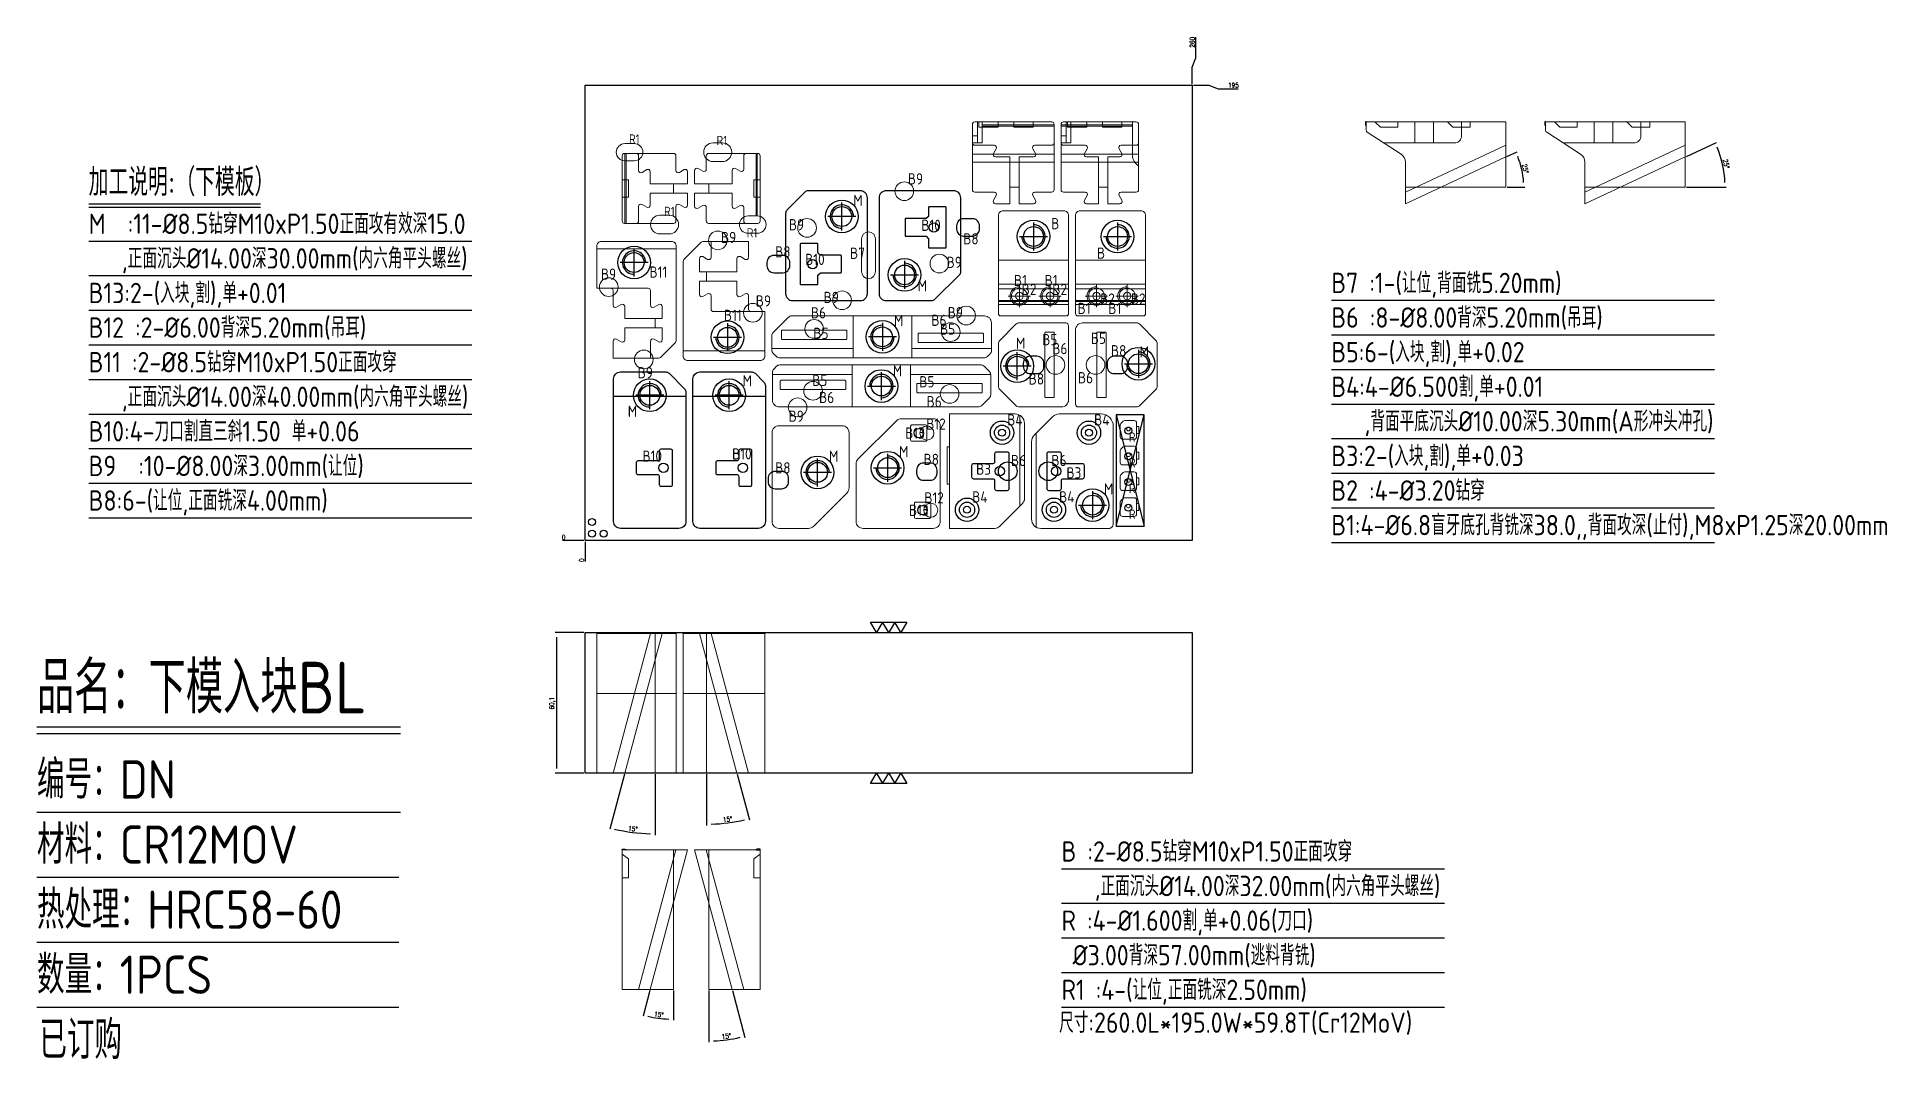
# Model space of a CAD drawing. Header units: millimetres. Extents: x 115810 to 116602, y -2947 to -2509.
import ezdxf
from ezdxf.enums import TextEntityAlignment as Align

# ---------------------------------------------------------------- set-up
doc = ezdxf.new("R2010")
doc.units = ezdxf.units.MM
for name, pattern in [('$TD_AUDIT_GENERATED_(575F8F)', [0]), ('CENTER', [0]), ('DASHED', [0]), ('HIDDEN', [0])]:
    doc.linetypes.add(name, pattern=pattern)
for name, color, linetype in [('5', 5, 'Continuous'), ('DIE_P', 2, 'Continuous'), ('DIE_P_O', 1, '$TD_AUDIT_GENERATED_(575F8F)'), ('DIM', 4, 'Continuous'), ('LB_P', 2, 'Continuous'), ('PRESS', 3, 'Continuous'), ('TEXT', 4, 'Continuous')]:
    doc.layers.add(name, color=color, linetype=linetype)
doc.styles.add('gbenor', font='gbenor.shx', dxfattribs={"bigfont": 'gbcbig.shx'})
doc.styles.get("Standard").update_dxf_attribs({"font": 'txt.shx', "width": 0.85, "bigfont": 'ctxt.shx'})
doc.dimstyles.new('T-2-WX', dxfattribs={"dimtxt": 2, "dimasz": 2, "dimexe": 0.5, "dimexo": 0.5, "dimgap": 0.5, "dimtad": 1, "dimtxsty": 'Standard', "dimblk": 'OPEN30', "dimcen": 0, "dimazin": 3, "dimtfac": 1, "dimtmove": 0, "dimatfit": 3, "dimldrblk": 'OPEN30', "dimlwd": -1, "dimlwe": -1})

msp = doc.modelspace()

# ---------------------------------------------------------------- texts
at = {"layer": 'DIM', "color": 3, "linetype": 'Continuous', "lineweight": 25, "style": 'gbenor'}
for s, height, p in [('品名：下模入块BL', 22.1286, (115809.534, -2798.894)), ('编号：DN', 16.3916, (115809.534, -2835.365)), ('材料：CR12MOV', 16.3916, (115809.534, -2863.231)), ('热处理：HRC58-60', 16.39158, (115809.534, -2891.097)), ('数量：1PCS', 16.3916, (115809.534, -2918.962)), ('已订购', 16.3916, (115810.532, -2946.828))]:
    msp.add_text(s, height=height, dxfattribs=at).set_placement(p)
at = {"layer": 'LB_P', "color": 4, "linetype": 'Continuous', "style": 'gbenor'}
for p in [(116065.297, -2552.965), (116102.779, -2553.609), (116080.297, -2583.965), (116115.713, -2593.129)]:
    msp.add_text('R1', height=4, dxfattribs=at).set_placement(p, align=Align.MIDDLE_CENTER)
at = {"layer": 'TEXT', "color": 4, "style": 'gbenor'}
for s, height, p in [('加工说明:（下模板）', 11.7612, (115831.681, -2577.314)), ('M  :11-%%C8.5钻穿M10xP1.50正面攻有效深15.0', 8.712, (115831.681, -2593.606)), ('   ,正面沉头%%c14.00深30.00mm(内六角平头螺丝)', 8.712, (115831.681, -2608.416)), ('B7 :1-(让位,背面铣5.20mm)', 8.712, (116363.748, -2618.931)), ('B12 :2-%%C6.00背深5.20mm(吊耳)', 8.712, (115831.681, -2638.037)), ('B6 :8-%%C8.00背深5.20mm(吊耳)', 8.712, (116363.748, -2633.742)), ('B11 :2-%%C8.5钻穿M10xP1.50正面攻穿', 8.712, (115831.681, -2652.847)), ('   ,正面沉头%%C14.00深40.00mm(内六角平头螺丝)', 8.712, (115831.681, -2667.658)), ('   ,背面平底沉头%%c10.00深5.30mm(A形冲头冲孔)', 8.712, (116363.748, -2678.173)), ('B9  :10-%%C8.00深3.00mm(让位)', 8.712, (115831.681, -2697.279)), ('B2 :4-%%C3.20钻穿', 8.712, (116363.748, -2707.794)), ('B8:6-(让位,正面铣深4.00mm)', 8.712, (115831.681, -2712.089)), ('B1:4-%%C6.8盲牙底孔背铣深38.0,,背面攻深(止付),M8xP1.25深20.00mm', 8.712, (116363.748, -2722.604)), ('B :2-%%C8.5钻穿M10xP1.50正面攻穿', 8.712, (116248.237, -2862.333)), ('   ,正面沉头%%C14.00深32.00mm(内六角平头螺丝)', 8.712, (116248.237, -2877.143)), (' %%C3.00背深57.00mm(逃料背铣)', 8.712, (116248.237, -2906.764)), ('R1 :4-(让位,正面铣深2.50mm)', 8.712, (116248.237, -2921.574)), ('尺寸:260.0L*195.0W*59.8T(Cr12MoV)', 8.712, (116247.181, -2935.635))]:
    msp.add_text(s, height=height, dxfattribs=at).set_placement(p)
for s, p in [('B9', (116185.643, -2570.031)), ('M', (116161.036, -2579.255)), ('B9', (116134.749, -2589.651)), ('B10', (116192.358, -2589.882)), ('B', (116245.526, -2589.174)), ('B9', (116105.673, -2595.103)), ('B8', (116209.415, -2595.693)), ('B8', (116128.882, -2601.252)), ('B10', (116142.616, -2604.5)), ('B7', (116160.848, -2601.878)), ('B9', (116202.274, -2605.751)), ('B', (116265.138, -2601.82)), ('B9', (116054.262, -2610.846)), ('B11', (116075.587, -2609.921)), ('M', (116188.637, -2615.833)), ('B1', (116230.614, -2613.536)), ('B1', (116243.752, -2613.536)), ('B9', (116120.557, -2622.292)), ('B9', (116149.624, -2620.771)), ('B2', (116234.299, -2617.335)), ('B2', (116247.437, -2617.335)), ('B2', (116267.89, -2621.459)), ('B2', (116281.028, -2621.459)), ('B11', (116107.462, -2628.461)), ('B6', (116144.146, -2627.356)), ('M', (116178.425, -2630.75)), ('B6', (116195.72, -2630.554)), ('B9', (116202.748, -2627.306)), ('B1', (116257.863, -2625.492)), ('B1', (116271.001, -2625.492)), ('B5', (116145.203, -2636.157)), ('B5', (116199.415, -2634.358)), ('B5', (116243.193, -2638.852)), ('B5', (116263.978, -2638.283)), ('M', (116230.673, -2640.409)), ('B6', (116247.492, -2642.698)), ('B8', (116272.653, -2643.601)), ('M', (116283.62, -2644.098)), ('B9', (116069.996, -2653.031)), ('M', (116177.98, -2652.221)), ('B8', (116237.443, -2655.695)), ('B6', (116258.485, -2655.177)), ('M', (116113.632, -2656.448)), ('B5', (116144.713, -2656.268)), ('B6', (116147.629, -2663.601)), ('B5', (116190.556, -2656.888)), ('M', (116064.496, -2669.544)), ('B9', (116134.625, -2671.631)), ('B6', (116193.687, -2665.406)), ('B13', (116185.473, -2678.869)), ('B12', (116194.458, -2674.984)), ('B4', (116228.241, -2673.205)), ('B4', (116265.452, -2673.205)), ('M', (116180.655, -2686.79)), ('B10', (116072.967, -2688.737)), ('B10', (116111.333, -2687.779)), ('B8', (116128.883, -2693.732)), ('M', (116150.655, -2688.79)), ('B8', (116192.456, -2690.127)), ('B3', (116214.828, -2694.308)), ('B6', (116229.795, -2690.6)), ('B6', (116247.106, -2690.6)), ('B3', (116253.507, -2695.865)), ('M', (116268.365, -2702.79)), ('B12', (116193.645, -2706.603)), ('B4', (116213.241, -2706.205)), ('B4', (116250.452, -2706.205)), ('B13', (116187.123, -2711.909))]:
    msp.add_text(s, height=4.8, dxfattribs=at).set_placement(p, align=Align.MIDDLE_CENTER)
at = {"layer": 'TEXT', "color": 1, "style": 'gbenor'}
for s, p in [('B13:2-(入块,割),单+0.01', (115831.681, -2623.227)), ('B5:6-(入块,割),单+0.02', (116363.748, -2648.552)), ('B4:4-%%C6.500割,单+0.01', (116363.748, -2663.363)), ('B10:4-刀口割直三斜1.50 单+0.06', (115831.681, -2682.468)), ('B3:2-(入块,割),单+0.03', (116363.748, -2692.983)), ('R :4-%%C1.600割,单+0.06(刀口)', (116248.237, -2891.954))]:
    msp.add_text(s, height=8.712, dxfattribs=at).set_placement(p)
at = {"layer": 'TEXT', "color": 8, "linetype": 'Continuous', "style": 'gbenor'}
for p in [(116278.456, -2680.589), (116278.456, -2691.589), (116278.456, -2702.589), (116278.456, -2713.589)]:
    msp.add_text('R', height=4, dxfattribs=at).set_placement(p, align=Align.MIDDLE_CENTER)

# ---------------------------------------------------------------- blocks, each defined once
blk = doc.blocks.new('*D7579')
at = {"layer": 'Defpoints', "color": 0}
for p in [(116044.2, -2724.92), (116044.2, -2724.92), (116044.2, -2732.22)]:
    blk.add_point(p, dxfattribs=at)
at = {"layer": 'DIM', "color": 0}
blk.add_line((116044.2, -2725.42), (116044.2, -2733.85), dxfattribs=at)
at = {"layer": 'DIM', "color": 0, "insert": (116042.7, -2733.29), "char_height": 2, "attachment_point": 5, "rotation": 90}
blk.add_mtext('0', dxfattribs=at)
blk = doc.blocks.new('_Open30')
blk = doc.blocks.new('*D7580')
at = {"layer": 'Defpoints', "color": 0}
for p in [(116036.13, -2724.92), (116044.2, -2724.92), (116044.2, -2724.92)]:
    blk.add_point(p, dxfattribs=at)
at = {"layer": 'DIM', "color": 0}
blk.add_line((116043.7, -2724.92), (116034.49, -2724.92), dxfattribs=at)
at = {"layer": 'DIM', "color": 0, "insert": (116035.06, -2723.42), "char_height": 2, "attachment_point": 5}
blk.add_mtext('0', dxfattribs=at)
blk = doc.blocks.new('*D7581')
at = {"layer": 'Defpoints', "color": 0}
for p in [(116304.2, -2529.92), (116319.24, -2531.42), (116044.2, -2724.92)]:
    blk.add_point(p, dxfattribs=at)
at = {"layer": 'DIM', "color": 0}
for p, q in [((116304.7, -2529.92), (116311.24, -2529.92)), ((116311.24, -2529.92), (116315.24, -2531.42)), ((116315.24, -2531.42), (116323.87, -2531.42))]:
    blk.add_line(p, q, dxfattribs=at)
at = {"layer": 'DIM', "color": 0, "insert": (116321.81, -2529.92), "char_height": 2, "attachment_point": 5}
blk.add_mtext('195', dxfattribs=at)
blk = doc.blocks.new('*D7582')
at = {"layer": 'Defpoints', "color": 0}
for p in [(116305.7, -2514.24), (116304.2, -2529.92), (116044.2, -2724.92)]:
    blk.add_point(p, dxfattribs=at)
at = {"layer": 'DIM', "color": 0}
for p, q in [((116305.7, -2518.24), (116305.7, -2509.37)), ((116304.2, -2522.24), (116305.7, -2518.24)), ((116304.2, -2529.42), (116304.2, -2522.24))]:
    blk.add_line(p, q, dxfattribs=at)
at = {"layer": 'DIM', "color": 0, "insert": (116304.2, -2511.55), "char_height": 2, "attachment_point": 5, "rotation": 90}
blk.add_mtext('260', dxfattribs=at)
blk = doc.blocks.new('*D7583')
at = {"layer": 'Defpoints', "color": 0}
for p in [(116044.2, -2764.31), (116031.91, -2824.41), (116044.2, -2824.41)]:
    blk.add_point(p, dxfattribs=at)
at = {"layer": 'DIM', "color": 0}
for p, q in [((116043.7, -2764.31), (116031.41, -2764.31)), ((116031.91, -2766.31), (116031.91, -2822.41)), ((116043.7, -2824.41), (116031.41, -2824.41))]:
    blk.add_line(p, q, dxfattribs=at)
at = {"layer": 'DIM', "color": 0, "insert": (116030.22, -2794.51), "char_height": 2, "attachment_point": 5, "rotation": 90}
blk.add_mtext('60,1', dxfattribs=at)
blk = doc.blocks.new('*D7584')
at = {"layer": 'Defpoints', "color": 0}
for p in [(116093.17, -2764.61), (116096.21, -2764.61), (116096.21, -2824.41), (116109.19, -2824.41), (116102.34, -2846.06)]:
    blk.add_point(p, dxfattribs=at)
at = {"layer": 'DIM', "color": 0}
for p, q in [((116096.21, -2824.91), (116096.21, -2846.83)), ((116109.32, -2824.89), (116114.55, -2844.41))]:
    blk.add_line(p, q, dxfattribs=at)
blk.add_arc((116096.21, -2775.95), 70.38, 271.62821, 283.37179, dxfattribs=at)
at = {"layer": 'DIM', "color": 0, "insert": (116105.19, -2844.19), "char_height": 2, "attachment_point": 5, "rotation": 7.5}
blk.add_mtext('15%%d', dxfattribs=at)
blk = doc.blocks.new('*D7585')
at = {"layer": 'Defpoints', "color": 0}
for p in [(116074.18, -2764.61), (116077.22, -2764.61), (116061.19, -2824.41), (116074.18, -2824.41), (116061.24, -2849.33)]:
    blk.add_point(p, dxfattribs=at)
at = {"layer": 'DIM', "color": 0}
for p, q in [((116061.06, -2824.89), (116054.76, -2848.41)), ((116074.18, -2824.91), (116074.18, -2850.96))]:
    blk.add_line(p, q, dxfattribs=at)
blk.add_arc((116074.18, -2775.95), 74.51, 256.53791, 268.46209, dxfattribs=at)
at = {"layer": 'DIM', "color": 0, "insert": (116064.65, -2848.29), "char_height": 2, "attachment_point": 5, "rotation": 352.5}
blk.add_mtext('15%%d', dxfattribs=at)
blk = doc.blocks.new('*D7586')
at = {"layer": 'Defpoints', "color": 0}
for p in [(116438.47, -2560.64), (116395.47, -2573.64), (116438.47, -2573.64), (116445.73, -2568.5), (116395.47, -2580.7)]:
    blk.add_point(p, dxfattribs=at)
at = {"layer": 'DIM', "color": 0}
for p, q in [((116438.92, -2560.43), (116443.24, -2558.42)), ((116438.97, -2573.64), (116446.61, -2573.64))]:
    blk.add_line(p, q, dxfattribs=at)
blk.add_arc((116410.59, -2573.64), 35.52, 3.22683, 21.77317, dxfattribs=at)
at = {"layer": 'DIM', "color": 0, "insert": (116446.78, -2565.62), "char_height": 2, "attachment_point": 5, "rotation": 282.5}
blk.add_mtext('25%%d', dxfattribs=at)
blk = doc.blocks.new('*D7587')
at = {"layer": 'Defpoints', "color": 0}
for p in [(116515.3, -2560.64), (116472.3, -2573.64), (116515.3, -2573.64), (116531.86, -2567.13), (116472.3, -2580.7)]:
    blk.add_point(p, dxfattribs=at)
at = {"layer": 'DIM', "color": 0}
for p, q in [((116515.75, -2560.43), (116528.58, -2554.45)), ((116515.8, -2573.64), (116532.83, -2573.64))]:
    blk.add_line(p, q, dxfattribs=at)
blk.add_arc((116487.42, -2573.64), 44.91, 2.55154, 22.44846, dxfattribs=at)
at = {"layer": 'DIM', "color": 0, "insert": (116532.78, -2563.59), "char_height": 2, "attachment_point": 5, "rotation": 282.5}
blk.add_mtext('25%%d', dxfattribs=at)
blk = doc.blocks.new('*D7588')
at = {"layer": 'Defpoints', "color": 0}
for p in [(116091.12, -2857.24), (116097.14, -2857.24), (116097.14, -2917.04), (116107.14, -2917.04), (116102.32, -2938.89)]:
    blk.add_point(p, dxfattribs=at)
at = {"layer": 'DIM', "color": 0}
for p, q in [((116097.14, -2917.54), (116097.14, -2939.62)), ((116107.27, -2917.53), (116112.64, -2937.58))]:
    blk.add_line(p, q, dxfattribs=at)
blk.add_arc((116097.14, -2879.73), 59.38, 271.92974, 283.07026, dxfattribs=at)
at = {"layer": 'DIM', "color": 0, "insert": (116104.69, -2937.08), "char_height": 2, "attachment_point": 5, "rotation": 7.5}
blk.add_mtext('15%%d', dxfattribs=at)
blk = doc.blocks.new('*D7589')
at = {"layer": 'Defpoints', "color": 0}
for p in [(116082.09, -2857.24), (116088.12, -2857.24), (116072.09, -2917.04), (116082.09, -2917.04), (116073.4, -2929.03)]:
    blk.add_point(p, dxfattribs=at)
at = {"layer": 'DIM', "color": 0}
for p, q in [((116071.97, -2917.53), (116069.01, -2928.57)), ((116082.09, -2917.54), (116082.09, -2930.29))]:
    blk.add_line(p, q, dxfattribs=at)
blk.add_arc((116082.09, -2879.73), 50.06, 257.28942, 267.71058, dxfattribs=at)
at = {"layer": 'DIM', "color": 0, "insert": (116075.76, -2927.83), "char_height": 2, "attachment_point": 5, "rotation": 352.5}
blk.add_mtext('15%%d', dxfattribs=at)

# ---------------------------------------------------------------- dimensions: what is measured, and where the dimension line sits
at = {"layer": 'DIM', "color": 4}
for feature_location, offset, dtype, origin, picture, middle in [((116304.196, -2529.924), (1.5, 15.684), 1, (116044.196, -2724.924), '*D7582', (116304.196, -2511.554)), ((116304.196, -2529.924), (15.046, -1.5), 0, (116044.196, -2724.924), '*D7581', (116321.806, -2529.924)), ((116044.195833193, -2724.924126261), (-8.068755841, 0), 0, (116044.195833193, -2724.924126261), '*D7580', (116035.060410686, -2723.424126261)), ((116044.195833193, -2724.924126261), (0, -7.29734467), 1, (116044.195833193, -2724.924126261), '*D7579', (116042.695833193, -2733.288137597))]:
    dim = msp.add_ordinate_dim(feature_location=feature_location, offset=offset, dtype=dtype, origin=origin, dimstyle='T-2-WX', dxfattribs=at)
    dim.commit()
    dim.dimension.update_dxf_attribs({"geometry": picture, "text_midpoint": middle})
for base, line1, line2, picture, middle in [((116445.735, -2568.497), ((116438.471, -2560.644), (116395.471, -2580.696)), ((116438.471, -2573.644), (116395.471, -2573.644)), '*D7586', (116446.779, -2565.622)), ((116531.858, -2567.135), ((116515.296, -2560.644, 0), (116472.296, -2580.696, 0)), ((116515.296, -2573.644, 0), (116472.296, -2573.644, 0)), '*D7587', (116532.778, -2563.588)), ((116061.24, -2849.33), ((116061.193, -2824.411), (116077.217, -2764.611)), ((116074.179, -2824.411), (116074.179, -2764.611)), '*D7585', (116064.655, -2848.29)), ((116102.342, -2846.062), ((116109.193, -2824.411), (116093.17, -2764.611)), ((116096.208, -2824.411), (116096.208, -2764.611)), '*D7584', (116105.192, -2844.193)), ((116073.4, -2929.03), ((116082.092, -2917.045), (116082.092, -2857.245)), ((116072.095, -2917.045), (116088.118, -2857.245)), '*D7589', (116075.76, -2927.828)), ((116102.32, -2938.893), ((116107.142, -2917.045), (116091.118, -2857.245)), ((116097.144, -2917.045), (116097.144, -2857.245)), '*D7588', (116104.694, -2937.077))]:
    dim = msp.add_angular_dim_2l(base=base, line1=line1, line2=line2, dimstyle='T-2-WX', dxfattribs=at)
    dim.commit()
    dim.dimension.update_dxf_attribs({"geometry": picture, "text_midpoint": middle})
dim = msp.add_linear_dim(base=(116031.911, -2824.411), p1=(116044.196, -2764.311), p2=(116044.196, -2824.411), angle=90, dimstyle='T-2-WX', dxfattribs=at)
dim.commit()
dim.dimension.update_dxf_attribs({"geometry": '*D7583', "text_midpoint": (116031.911, -2794.511), "dimtype": 160})

# ---------------------------------------------------------------- linework, layer by layer
at = {"layer": '5', "color": 2}
msp.add_lwpolyline([(116044.196, -2764.311), (116304.196, -2764.311), (116304.196, -2824.411), (116044.196, -2824.411)], close=True, dxfattribs=at)
at = {"layer": 'DIE_P', "lineweight": 15}
for p, q in [((116061.295, -2559.103), (116061.295, -2589.103)), ((116061.814, -2559.103), (116061.814, -2589.103)), ((116117.422, -2585.903), (116117.422, -2559.103)), ((116117.942, -2585.903), (116117.942, -2559.103)), ((116083.193, -2600.041), (116049.193, -2600.041)), ((116221.21, -2604.887, 0), (116251.21, -2604.887, 0)), ((116254.21, -2604.887, 0), (116284.21, -2604.887, 0)), ((116221.21, -2615.058, 0), (116251.21, -2615.058, 0)), ((116221.21, -2617.154, 0), (116251.21, -2617.154, 0)), ((116254.21, -2615.058, 0), (116284.21, -2615.058, 0)), ((116254.21, -2617.154, 0), (116284.21, -2617.154, 0)), ((116251.21, -2622.072), (116221.21, -2622.072)), ((116251.21, -2622.592), (116221.21, -2622.592)), ((116221.21, -2623.792, 0), (116251.21, -2623.792, 0)), ((116284.21, -2622.072), (116254.21, -2622.072)), ((116284.21, -2622.592), (116254.21, -2622.592)), ((116254.21, -2623.792, 0), (116284.21, -2623.792, 0)), ((116086.193, -2643.647), (116121.193, -2643.647)), ((116237.354, -2678.893), (116237.354, -2719.156)), ((116083.193, -2790.411), (116049.193, -2790.411)), ((116086.193, -2790.411), (116121.193, -2790.411))]:
    msp.add_line(p, q, dxfattribs=at)
at = {"layer": 'DIE_P', "color": 4, "linetype": 'CENTER', "lineweight": 15}
for p, q in [((116234.963, -2620.192), (116225.363, -2620.192)), ((116232.473, -2620.192), (116227.853, -2620.192)), ((116230.163, -2615.392), (116230.163, -2624.992)), ((116230.163, -2617.882), (116230.163, -2622.502)), ((116248.102, -2620.192), (116238.502, -2620.192)), ((116245.612, -2620.192), (116240.992, -2620.192)), ((116243.302, -2615.392), (116243.302, -2624.992)), ((116243.302, -2617.882), (116243.302, -2622.502)), ((116267.963, -2620.192), (116258.363, -2620.192)), ((116265.473, -2620.192), (116260.853, -2620.192)), ((116263.163, -2615.392), (116263.163, -2624.992)), ((116263.163, -2617.882), (116263.163, -2622.502)), ((116281.102, -2620.192), (116271.502, -2620.192)), ((116278.612, -2620.192), (116273.992, -2620.192)), ((116276.302, -2615.392), (116276.302, -2624.992)), ((116276.302, -2617.882), (116276.302, -2622.502))]:
    msp.add_line(p, q, dxfattribs=at)
at = {"layer": 'DIE_P', "linetype": 'Continuous', "lineweight": 15}
for p, q in [((116159.008, -2646.692), (116159.008, -2628.692)), ((116184.068, -2646.692), (116184.068, -2628.692)), ((116159.008, -2642.612, 0), (116124.381, -2642.612, 0)), ((116218.206, -2642.612, 0), (116184.068, -2642.612, 0)), ((116158.518, -2649.692), (116158.518, -2667.692)), ((116183.578, -2649.692), (116183.578, -2667.692)), ((116124.381, -2653.772, 0), (116158.518, -2653.772, 0)), ((116183.578, -2653.772, 0), (116217.885, -2653.772, 0)), ((116230.354, -2671.228), (116230.354, -2710.178)), ((116200.254, -2684.692), (116200.254, -2700.692))]:
    msp.add_line(p, q, dxfattribs=at)
at = {"layer": 'DIE_P', "linetype": 'CENTER'}
for p, q in [((116177.524, -2637.652), (116165.524, -2637.652)), ((116171.524, -2631.652), (116171.524, -2643.652)), ((116229.278, -2656.215), (116229.278, -2644.215)), ((116281.118, -2643.169), (116281.118, -2655.169)), ((116171.063, -2664.732), (116171.063, -2652.732)), ((116235.278, -2650.215), (116223.278, -2650.215)), ((116275.118, -2649.169), (116287.118, -2649.169)), ((116165.063, -2658.732), (116177.063, -2658.732)), ((116143.754, -2701.692), (116143.754, -2689.692)), ((116173.754, -2687.692), (116173.754, -2699.692)), ((116149.754, -2695.692), (116137.754, -2695.692)), ((116167.754, -2693.692), (116179.754, -2693.692))]:
    msp.add_line(p, q, dxfattribs=at)
at = {"layer": 'DIE_P', "color": 1, "linetype": 'HIDDEN', "lineweight": 15, "ltscale": 20}
for p, q in [((116056.193, -2824.411), (116072.217, -2764.611)), ((116074.179, -2824.411), (116074.179, -2764.611)), ((116096.208, -2824.411), (116096.208, -2764.611)), ((116114.193, -2824.411), (116098.17, -2764.611))]:
    msp.add_line(p, q, dxfattribs=at)
at = {"layer": 'DIE_P', "color": 1, "linetype": 'Continuous'}
for points in [[(116162.075, -2622.156, 0.4142136), (116165.075, -2619.156), (116165.075, -2578.156, 0.4142136), (116162.075, -2575.156), (116139.706, -2575.156, 0.1989124), (116138.292, -2575.742), (116130.66, -2583.373, 0.1989124), (116130.075, -2584.788), (116130.075, -2619.156, 0.4142136), (116133.075, -2622.156)], [(116173.075, -2575.156, 0.4142136), (116170.075, -2578.156), (116170.075, -2619.156, 0.4142136), (116173.075, -2622.156), (116192.615, -2622.156, 0.1989124), (116194.029, -2621.571), (116204.489, -2611.111, 0.1989124), (116205.075, -2609.697), (116205.075, -2578.156, 0.4142136), (116202.075, -2575.156)], [(116059.393, -2719.692, -0.4142136), (116056.393, -2716.692), (116056.393, -2655.692, -0.4142136), (116059.393, -2652.692), (116078.736, -2652.692, -0.1989124), (116080.151, -2653.278), (116086.807, -2659.934, -0.1989124), (116087.393, -2661.349), (116087.393, -2716.692, -0.4142136), (116084.393, -2719.692)], [(116093.393, -2719.692, -0.4142136), (116090.393, -2716.692), (116090.393, -2655.692, -0.4142136), (116093.393, -2652.692), (116115.565, -2652.692, -0.1989124), (116116.979, -2653.278), (116120.807, -2657.106, -0.1989124), (116121.393, -2658.52), (116121.393, -2716.692, -0.4142136), (116118.393, -2719.692)]]:
    msp.add_lwpolyline(points, format="xyb", close=True, dxfattribs=at)
at = {"layer": 'DIE_P'}
for points in [[(116159.135, -2586.156, 2.4142136), (116154.135, -2591.156)], [(116231.21, -2594.696, 2.4142136), (116236.21, -2589.696)], [(116267.21, -2594.696, 2.4142136), (116272.21, -2589.696)], [(116070.193, -2605.844, 2.4142136), (116065.193, -2610.844)], [(116176.015, -2611.156, 2.4142136), (116181.015, -2606.156)], [(116100.193, -2637.844, 2.4142136), (116105.193, -2632.844)], [(116076.893, -2662.692, 2.4142136), (116071.893, -2667.692)], [(116110.893, -2662.692, 2.4142136), (116105.893, -2667.692)], [(116256.464, -2709.692, 2.4142136), (116261.464, -2704.692)]]:
    msp.add_lwpolyline(points, format="xyb", dxfattribs=at)
at = {"layer": 'DIE_P', "linetype": 'CENTER'}
for points in [[(116154.135, -2592.156), (116154.135, -2580.156)], [(116160.135, -2586.156), (116148.135, -2586.156)], [(116236.21, -2588.696), (116236.21, -2600.696)], [(116272.21, -2588.696), (116272.21, -2600.696)], [(116230.21, -2594.696), (116242.21, -2594.696)], [(116266.21, -2594.696), (116278.21, -2594.696)], [(116071.193, -2605.844), (116059.193, -2605.844)], [(116065.193, -2611.844), (116065.193, -2599.844)], [(116181.015, -2605.156), (116181.015, -2617.156)], [(116175.015, -2611.156), (116187.015, -2611.156)], [(116105.193, -2631.844), (116105.193, -2643.844)], [(116099.193, -2637.844), (116111.193, -2637.844)], [(116071.893, -2668.692), (116071.893, -2656.692)], [(116105.893, -2668.692), (116105.893, -2656.692)], [(116077.893, -2662.692), (116065.893, -2662.692)], [(116111.893, -2662.692), (116099.893, -2662.692)], [(116261.464, -2703.692), (116261.464, -2715.692)], [(116255.464, -2709.692), (116267.464, -2709.692)]]:
    msp.add_lwpolyline(points, dxfattribs=at)
at = {"layer": 'DIE_P', "color": 1}
for points in [[(116191.515, -2599.601), (116198.515, -2599.601, 0.4142136), (116198.815, -2599.301), (116198.815, -2582.301, 0.4142136), (116198.515, -2582.001), (116191.515, -2582.001, 0.4142136), (116191.215, -2582.301), (116191.215, -2586.022, -0.2216947), (116191.107, -2586.252), (116190.298, -2586.931, -0.176327), (116190.105, -2587.001), (116181.515, -2587.001, 0.4142136), (116181.215, -2587.301), (116181.215, -2594.301, 0.4142136), (116181.515, -2594.601), (116190.236, -2594.601, -0.2216947), (116190.465, -2594.709), (116191.144, -2595.518, -0.176327), (116191.215, -2595.711), (116191.215, -2599.301, 0.4142136)], [(116143.635, -2597.711), (116136.635, -2597.711, 0.4142136), (116136.335, -2598.011), (116136.335, -2615.011, 0.4142136), (116136.635, -2615.311), (116143.635, -2615.311, 0.4142136), (116143.935, -2615.011), (116143.935, -2611.29, -0.2216947), (116144.042, -2611.061), (116144.851, -2610.382, -0.176327), (116145.044, -2610.311), (116153.635, -2610.311, 0.4142136), (116153.935, -2610.011), (116153.935, -2603.011, 0.4142136), (116153.635, -2602.711), (116144.914, -2602.711, -0.2216947), (116144.684, -2602.604), (116144.005, -2601.795, -0.176327), (116143.935, -2601.602), (116143.935, -2598.011, 0.4142136)], [(116066.743, -2690.792, 0.4142136), (116066.143, -2691.392), (116066.143, -2695.992, 0.4142136), (116066.743, -2696.592), (116075.093, -2696.592, -0.4142136), (116075.993, -2697.492), (116075.993, -2700.992, 0.4142136), (116076.593, -2701.592), (116081.043, -2701.592, 0.4142136), (116081.643, -2700.992), (116081.643, -2686.392, 0.4142136), (116081.043, -2685.792), (116076.593, -2685.792, 0.4142136), (116075.993, -2686.392), (116075.993, -2689.892, -0.4142136), (116075.093, -2690.792)], [(116100.743, -2690.792, 0.4142136), (116100.143, -2691.392), (116100.143, -2695.992, 0.4142136), (116100.743, -2696.592), (116109.093, -2696.592, -0.4142136), (116109.993, -2697.492), (116109.993, -2700.992, 0.4142136), (116110.593, -2701.592), (116115.043, -2701.592, 0.4142136), (116115.643, -2700.992), (116115.643, -2686.392, 0.4142136), (116115.043, -2685.792), (116110.593, -2685.792, 0.4142136), (116109.993, -2686.392), (116109.993, -2689.892, -0.4142136), (116109.093, -2690.792)]]:
    msp.add_lwpolyline(points, format="xyb", close=True, dxfattribs=at)
at = {"layer": 'DIE_P', "color": 94, "linetype": 'Continuous'}
for points in [[(116213.085, -2591.491), (116213.085, -2590.106, 0.4142136), (116210.085, -2587.106), (116206.279, -2587.106, 0.4142136), (116203.279, -2590.106), (116203.279, -2591.491, 0.4142136), (116206.279, -2594.491), (116210.085, -2594.491, 0.4142136)], [(116122.064, -2605.822), (116122.064, -2607.207, 0.4142136), (116125.064, -2610.207), (116128.87, -2610.207, 0.4142136), (116131.87, -2607.207), (116131.87, -2605.822, 0.4142136), (116128.87, -2602.822), (116125.064, -2602.822, 0.4142136)], [(116231.848, -2649.002), (116231.848, -2650.387, 0.4142136), (116234.848, -2653.387), (116237.654, -2653.387, 0.4142136), (116240.654, -2650.387), (116240.654, -2649.002, 0.4142136), (116237.654, -2646.002), (116234.848, -2646.002, 0.4142136)], [(116276.548, -2650.381), (116276.548, -2648.996, 0.4142136), (116273.548, -2645.996), (116270.742, -2645.996, 0.4142136), (116267.742, -2648.996), (116267.742, -2650.381, 0.4142136), (116270.742, -2653.381), (116273.548, -2653.381, 0.4142136)], [(116194.943, -2696.081), (116194.943, -2694.696, 0.4142136), (116191.943, -2691.696), (116189.137, -2691.696, 0.4142136), (116186.137, -2694.696), (116186.137, -2696.081, 0.4142136), (116189.137, -2699.081), (116191.943, -2699.081, 0.4142136)], [(116122.565, -2698.302), (116122.565, -2699.687, 0.4142136), (116125.565, -2702.687), (116128.371, -2702.687, 0.4142136), (116131.371, -2699.687), (116131.371, -2698.302, 0.4142136), (116128.371, -2695.302), (116125.565, -2695.302, 0.4142136)]]:
    msp.add_lwpolyline(points, format="xyb", close=True, dxfattribs=at)
at = {"layer": 'DIE_P', "color": 1, "lineweight": 15}
for points in [[(116251.21, -2627.692), (116251.21, -2585.696, 0.4142136), (116249.21, -2583.696), (116223.21, -2583.696, 0.4142136), (116221.21, -2585.696), (116221.21, -2627.692, 0.4142136), (116222.21, -2628.692), (116250.21, -2628.692, 0.4142136)], [(116284.21, -2627.692), (116284.21, -2585.696, 0.4142136), (116282.21, -2583.696), (116256.21, -2583.696, 0.4142136), (116254.21, -2585.696), (116254.21, -2627.692, 0.4142136), (116255.21, -2628.692), (116283.21, -2628.692, 0.4142136)]]:
    msp.add_lwpolyline(points, format="xyb", close=True, dxfattribs=at)
at = {"layer": 'DIE_P', "color": 1, "linetype": 'Continuous', "lineweight": 15}
for points in [[(116055.193, -2616.844, -0.4142136), (116056.193, -2617.844), (116056.193, -2624.112, 0.5773503), (116057.693, -2624.978), (116059.693, -2623.823, -0.5773503), (116061.193, -2624.689), (116061.193, -2629.844), (116074.179, -2629.844), (116074.179, -2633.844), (116061.193, -2633.844), (116061.193, -2638.999, -0.5773503), (116059.693, -2639.865), (116057.693, -2638.71, 0.5773503), (116056.193, -2639.576), (116056.193, -2646.844), (116075.365, -2646.844, 0.1989124), (116076.779, -2646.258), (116082.607, -2640.43, 0.1989124), (116083.193, -2639.016), (116083.193, -2598.844, 0.4142136), (116081.193, -2596.844), (116051.193, -2596.844, 0.4142136), (116049.193, -2598.844), (116049.193, -2616.844), (116071.217, -2616.844, -0.4142136), (116072.217, -2617.844), (116072.217, -2624.112, 0.5773503), (116073.717, -2624.978), (116075.717, -2623.823, -0.5773503), (116077.217, -2624.689), (116077.217, -2629.844), (116074.179, -2629.844), (116074.179, -2633.844), (116077.217, -2633.844), (116077.217, -2638.999, -0.5773503), (116075.717, -2639.865), (116073.717, -2638.71, 0.5773503), (116072.217, -2639.576), (116072.217, -2646.844)], [(116115.193, -2626.844, -0.4142136), (116114.193, -2625.844), (116114.193, -2620.076, 0.5773503), (116112.693, -2619.21), (116110.693, -2620.365, -0.5773503), (116109.193, -2619.499), (116109.193, -2613.844), (116096.208, -2613.844), (116096.208, -2609.844), (116109.193, -2609.844), (116109.193, -2604.189, -0.5773503), (116110.693, -2603.323), (116112.693, -2604.478, 0.5773503), (116114.193, -2603.612), (116114.193, -2596.844), (116095.022, -2596.844, 0.1989124), (116093.607, -2597.43), (116086.779, -2604.258, 0.1989124), (116086.193, -2605.672), (116086.193, -2645.844, 0.4142136), (116088.193, -2647.844), (116119.193, -2647.844, 0.4142136), (116121.193, -2645.844), (116121.193, -2626.844), (116099.17, -2626.844, -0.4142136), (116098.17, -2625.844), (116098.17, -2620.076, 0.5773503), (116096.67, -2619.21), (116094.67, -2620.365, -0.5773503), (116093.17, -2619.499), (116093.17, -2613.844), (116096.208, -2613.844), (116096.208, -2609.844), (116093.17, -2609.844), (116093.17, -2604.189, -0.5773503), (116094.67, -2603.323), (116096.67, -2604.478, 0.5773503), (116098.17, -2603.612), (116098.17, -2596.844)]]:
    msp.add_lwpolyline(points, format="xyb", dxfattribs=at)
at = {"layer": 'DIE_P', "color": 52, "linetype": 'DASHED', "lineweight": 15, "ltscale": 0.5}
msp.add_lwpolyline([(116162.575, -2609.711, 1), (116168.575, -2609.711), (116168.575, -2595.711, 1), (116162.575, -2595.711)], format="xyb", close=True, dxfattribs=at)
at = {"layer": 'DIE_P', "color": 1, "linetype": 'Continuous', "lineweight": 15}
for points in [[(116215.042, -2646.692), (116127.545, -2646.692, -0.1989124), (116126.131, -2646.106), (116124.779, -2644.754, -0.1989124), (116124.193, -2643.34), (116124.193, -2636.752, -0.1989124), (116124.486, -2636.044), (116131.253, -2629.278, -0.1989124), (116132.667, -2628.692), (116215.193, -2628.692, -0.4142136), (116218.193, -2631.692), (116218.193, -2643.54, -0.1989124), (116217.607, -2644.954), (116216.456, -2646.106, -0.1989124)], [(116156.293, -2635.072, 0.4142136), (116155.993, -2634.772), (116128.593, -2634.772, 0.4142136), (116128.293, -2635.072), (116128.293, -2638.472, 0.4142136), (116128.593, -2638.772), (116155.993, -2638.772, 0.4142136), (116156.293, -2638.472)], [(116214.783, -2636.417, 0.4142136), (116214.483, -2636.117), (116187.083, -2636.117, 0.4142136), (116186.783, -2636.417), (116186.783, -2639.817, 0.4142136), (116187.083, -2640.117), (116214.483, -2640.117, 0.4142136), (116214.783, -2639.817)], [(116221.198, -2658.783), (116221.198, -2640.6, -0.1989124), (116221.784, -2639.186), (116228.693, -2632.278, -0.1989124), (116230.107, -2631.692), (116249.998, -2631.692, -0.4142136), (116251.198, -2632.892), (116251.198, -2664.692, -0.4142136), (116248.198, -2667.692), (116230.107, -2667.692, -0.1989124), (116228.693, -2667.106), (116221.784, -2660.198, -0.1989124)], [(116244.818, -2663.692, 0.4142136), (116245.118, -2663.392), (116245.118, -2635.992, 0.4142136), (116244.818, -2635.692), (116241.418, -2635.692, 0.4142136), (116241.118, -2635.992), (116241.118, -2663.392, 0.4142136), (116241.418, -2663.692)], [(116289.198, -2640.6), (116289.198, -2658.783, -0.1989124), (116288.613, -2660.198), (116281.704, -2667.106, -0.1989124), (116280.29, -2667.692), (116255.398, -2667.692, -0.4142136), (116254.198, -2666.492), (116254.198, -2634.692, -0.4142136), (116257.198, -2631.692), (116280.29, -2631.692, -0.1989124), (116281.704, -2632.278), (116288.613, -2639.186, -0.1989124)], [(116263.578, -2635.692, 0.4142136), (116263.278, -2635.992), (116263.278, -2663.392, 0.4142136), (116263.578, -2663.692), (116266.978, -2663.692, 0.4142136), (116267.278, -2663.392), (116267.278, -2635.992, 0.4142136), (116266.978, -2635.692)], [(116127.545, -2649.692), (116213.627, -2649.692, -0.1989124), (116215.042, -2650.278), (116217.307, -2652.543, -0.1989124), (116217.893, -2653.958), (116217.893, -2662.405, -0.1989124), (116217.307, -2663.819), (116214.02, -2667.106, -0.1989124), (116212.606, -2667.692), (116127.393, -2667.692, -0.4142136), (116124.393, -2664.692), (116124.393, -2652.843, -0.1989124), (116124.979, -2651.429), (116126.131, -2650.278, -0.1989124)], [(116127.803, -2659.967, 0.4142136), (116128.103, -2660.267), (116155.503, -2660.267, 0.4142136), (116155.803, -2659.967), (116155.803, -2656.567, 0.4142136), (116155.503, -2656.267), (116128.103, -2656.267, 0.4142136), (116127.803, -2656.567)], [(116186.293, -2661.312, 0.4142136), (116186.593, -2661.612), (116213.993, -2661.612, 0.4142136), (116214.293, -2661.312), (116214.293, -2657.912, 0.4142136), (116213.993, -2657.612), (116186.593, -2657.612, 0.4142136), (116186.293, -2657.912)], [(116157.254, -2678.692), (116157.254, -2702.307, -0.1989124), (116156.375, -2704.428), (116141.991, -2718.813, -0.1989124), (116139.869, -2719.692), (116127.254, -2719.692, -0.4142136), (116124.254, -2716.692), (116124.254, -2678.692, -0.4142136), (116127.254, -2675.692), (116154.254, -2675.692, -0.4142136)], [(116160.254, -2716.692), (116160.254, -2692.077, -0.1989124), (116161.133, -2689.955), (116177.517, -2673.57, -0.1989124), (116179.639, -2672.692), (116193.254, -2672.692, -0.4142136), (116196.254, -2675.692), (116196.254, -2716.692, -0.4142136), (116193.254, -2719.692), (116163.254, -2719.692, -0.4142136)], [(116183.573, -2681.769), (116183.573, -2675.969, -0.4142136), (116184.173, -2675.369), (116189.973, -2675.369, -0.4142136), (116190.573, -2675.969), (116190.573, -2681.769, -0.4142136), (116189.973, -2682.369), (116184.173, -2682.369, -0.4142136)], [(116200.254, -2684.692), (116200.254, -2670.692), (116228.354, -2670.692, -0.4142136), (116232.354, -2674.692), (116232.354, -2706.935, -0.1989124), (116231.475, -2709.056), (116221.718, -2718.813, -0.1989124), (116219.597, -2719.692), (116200.254, -2719.692), (116200.254, -2700.692), (116199.254, -2700.692), (116199.254, -2684.692)], [(116270.354, -2675.892), (116270.354, -2717.692, -0.4142136), (116268.354, -2719.692), (116239.354, -2719.692, -0.4142136), (116235.354, -2715.692), (116235.354, -2682.55, -0.1989124), (116236.526, -2679.721), (116244.384, -2671.863, -0.1989124), (116247.212, -2670.692), (116265.154, -2670.692, -0.4142136)], [(116185.223, -2714.809), (116185.223, -2709.009, -0.4142136), (116185.823, -2708.409), (116191.623, -2708.409, -0.4142136), (116192.223, -2709.009), (116192.223, -2714.809, -0.4142136), (116191.623, -2715.409), (116185.823, -2715.409, -0.4142136)]]:
    msp.add_lwpolyline(points, format="xyb", close=True, dxfattribs=at)
at = {"layer": 'DIE_P', "linetype": 'Continuous'}
for points in [[(116087.393, -2663.189), (116056.393, -2663.189)], [(116121.393, -2663.189), (116090.393, -2663.189)]]:
    msp.add_lwpolyline(points, dxfattribs=at)
at = {"layer": 'DIE_P', "color": 1, "linetype": 'Continuous', "lineweight": 25}
for points in [[(116210.503, -2691.992, 0.4142136), (116209.703, -2692.792), (116209.703, -2697.592, 0.4142136), (116210.503, -2698.392), (116218.853, -2698.392, -0.4142136), (116219.553, -2699.092), (116219.553, -2702.592, 0.4142136), (116220.353, -2703.392), (116225.003, -2703.392, 0.4142136), (116225.803, -2702.592), (116225.803, -2687.792, 0.4142136), (116225.003, -2686.992), (116220.353, -2686.992, 0.4142136), (116219.553, -2687.792), (116219.553, -2691.292, -0.4142136), (116218.853, -2691.992)], [(116257.215, -2698.392, 0.4142136), (116258.015, -2697.592), (116258.015, -2692.792, 0.4142136), (116257.215, -2691.992), (116248.865, -2691.992, -0.4142136), (116248.165, -2691.292), (116248.165, -2687.792, 0.4142136), (116247.365, -2686.992), (116242.715, -2686.992, 0.4142136), (116241.915, -2687.792), (116241.915, -2702.592, 0.4142136), (116242.715, -2703.392), (116247.365, -2703.392, 0.4142136), (116248.165, -2702.592), (116248.165, -2699.092, -0.4142136), (116248.865, -2698.392)]]:
    msp.add_lwpolyline(points, format="xyb", close=True, dxfattribs=at)
at = {"layer": 'DIE_P', "color": 2, "lineweight": 15}
for points in [[(116083.193, -2764.611), (116049.193, -2764.611), (116049.193, -2824.411), (116083.193, -2824.411)], [(116086.193, -2764.611), (116121.193, -2764.611), (116121.193, -2824.411), (116086.193, -2824.411)]]:
    msp.add_lwpolyline(points, close=True, dxfattribs=at)
at = {"layer": 'DIE_P', "color": 1, "linetype": 'HIDDEN', "lineweight": 15, "ltscale": 20}
for points in [[(116061.193, -2824.411), (116077.217, -2764.611)], [(116109.193, -2824.411), (116093.17, -2764.611)]]:
    msp.add_lwpolyline(points, dxfattribs=at)
at = {"layer": 'DIE_P', "color": 94, "linetype": 'Continuous', "lineweight": 15}
for centre in [(116180.895, -2575.301), (116139.254, -2591.011), (116101.043, -2596.344), (116195.895, -2606.301), (116054.343, -2616.344), (116154.254, -2622.011), (116116.043, -2627.344), (116207.378, -2628.547), (116069.343, -2647.344), (116135.208, -2667.837)]:
    msp.add_circle(centre, 4, dxfattribs=at)
at = {"layer": 'DIE_P', "linetype": 'Continuous'}
for centre in [(116154.135, -2586.156), (116236.21, -2594.696), (116272.21, -2594.696), (116065.193, -2605.844), (116181.015, -2611.156), (116105.193, -2637.844), (116171.524, -2637.652), (116229.278, -2650.215), (116281.118, -2649.169), (116171.063, -2658.732), (116071.893, -2662.692), (116105.893, -2662.692), (116143.754, -2695.692), (116173.754, -2693.692), (116261.464, -2709.692)]:
    msp.add_circle(centre, 7, dxfattribs=at)
at = {"layer": 'DIE_P'}
for centre in [(116154.135, -2586.156), (116236.21, -2594.696), (116272.21, -2594.696), (116065.193, -2605.844), (116181.015, -2611.156), (116105.193, -2637.844), (116171.524, -2637.652), (116281.118, -2649.169), (116229.278, -2650.215), (116071.893, -2662.692), (116105.893, -2662.692), (116171.063, -2658.732), (116143.754, -2695.692), (116173.754, -2693.692), (116261.464, -2709.692)]:
    msp.add_circle(centre, 4.25, dxfattribs=at)
at = {"layer": 'DIE_P', "color": 2, "linetype": 'DASHED', "lineweight": 15}
for centre in [(116230.163, -2620.192), (116243.302, -2620.192), (116263.163, -2620.192), (116276.302, -2620.192)]:
    msp.add_circle(centre, 3.4, dxfattribs=at)
at = {"layer": 'DIE_P', "linetype": 'Continuous', "lineweight": 15}
for centre in [(116230.163, -2620.192), (116243.302, -2620.192), (116263.163, -2620.192), (116276.302, -2620.192)]:
    msp.add_circle(centre, 1.6, dxfattribs=at)
at = {"layer": 'DIE_P', "color": 52, "linetype": 'DASHED', "lineweight": 15}
for centre, radius in [((116142.293, -2634.272), 4), ((116200.783, -2635.617), 4), ((116245.618, -2649.692), 4), ((116262.778, -2649.692), 4), ((116141.803, -2660.767), 4), ((116200.293, -2662.112), 4), ((116190.573, -2678.869), 3), ((116192.223, -2711.909), 3)]:
    msp.add_circle(centre, radius, dxfattribs=at)
at = {"layer": 'DIE_P', "linetype": 'HIDDEN'}
for centre in [(116222.753, -2678.692), (116259.965, -2678.692), (116207.753, -2711.692), (116244.965, -2711.692)]:
    msp.add_circle(centre, 5, dxfattribs=at)
at = {"layer": 'DIE_P', "color": 1}
for centre in [(116222.753, -2678.692), (116259.965, -2678.692), (116207.753, -2711.692), (116244.965, -2711.692)]:
    msp.add_circle(centre, 3.25, dxfattribs=at)
at = {"layer": 'DIE_P', "color": 52, "linetype": 'DASHED'}
for centre in [(116225.203, -2695.192), (116242.515, -2695.192)]:
    msp.add_circle(centre, 4, dxfattribs=at)
at = {"layer": 'DIE_P', "color": 2, "linetype": 'DASHED', "lineweight": 15}
for centre in [(116230.163, -2620.192), (116243.302, -2620.192), (116263.163, -2620.192), (116276.302, -2620.192)]:
    msp.add_arc(centre, 4, 90, 0, dxfattribs=at)
at = {"layer": 'DIE_P'}
for centre, start, end in [((116171.524, -2637.652), 90, 0), ((116229.278, -2650.215), 0, 270), ((116281.118, -2649.169), 180, 90), ((116171.063, -2658.732), 270, 180), ((116143.754, -2695.692), 0, 270), ((116173.754, -2693.692), 180, 90)]:
    msp.add_arc(centre, 5, start, end, dxfattribs=at)
at = {"layer": 'DIE_P_O', "color": 3}
for centre, radius in [((116193.535, -2590.801), 2), ((116141.615, -2606.511), 2), ((116187.073, -2678.869), 2), ((116222.753, -2678.692), 1.5), ((116259.965, -2678.692), 1.5), ((116077.768, -2693.692), 2), ((116111.768, -2693.692), 2), ((116221.778, -2695.192), 2), ((116245.94, -2695.192), 2), ((116188.723, -2711.909), 2), ((116207.753, -2711.692), 1.5), ((116244.965, -2711.692), 1.5)]:
    msp.add_circle(centre, radius, dxfattribs=at)
at = {"layer": 'DIM', "color": 4, "linetype": 'Continuous', "lineweight": 25}
for p, q in [((115809.534, -2804.631), (115965.18, -2804.631)), ((115809.534, -2807.5), (115965.18, -2807.5)), ((115809.534, -2841.102), (115965.18, -2841.102)), ((115809.534, -2868.968), (115964.504, -2868.968)), ((115809.534, -2896.834), (115964.504, -2896.834)), ((115809.534, -2924.699), (115964.504, -2924.699))]:
    msp.add_line(p, q, dxfattribs=at)
at = {"layer": 'LB_P', "color": 3, "linetype": 'HIDDEN', "lineweight": 15}
for p, q in [((116212.245, -2545.647), (116212.245, -2554.644)), ((116250.185, -2545.647), (116250.185, -2554.644)), ((116252.185, -2554.644), (116252.185, -2545.647)), ((116212.245, -2551.644, 0), (116210.085, -2551.644, 0)), ((116212.245, -2554.644, 0), (116210.085, -2554.644, 0)), ((116250.185, -2551.644, 0), (116248.025, -2551.644, 0)), ((116250.185, -2554.644, 0), (116248.025, -2554.644, 0)), ((116250.185, -2554.644, 0), (116252.185, -2554.644, 0))]:
    msp.add_line(p, q, dxfattribs=at)
at = {"layer": 'LB_P', "linetype": 'Continuous', "lineweight": 15}
for p, q in [((116245.025, -2546.844), (116214.245, -2546.844)), ((116245.025, -2547.425), (116214.245, -2547.425)), ((116248.025, -2546.844), (116278.545, -2546.844)), ((116248.025, -2547.425), (116278.545, -2547.425)), ((116378.671, -2545.644), (116438.471, -2545.644)), ((116438.471, -2545.644), (116438.471, -2573.644)), ((116455.496, -2545.644, 0), (116515.296, -2545.644, 0)), ((116515.296, -2545.644, 0), (116515.296, -2573.644, 0)), ((116438.471, -2560.644), (116395.471, -2580.696)), ((116515.296, -2560.644, 0), (116472.296, -2580.696, 0)), ((116438.471, -2573.644), (116395.471, -2573.644)), ((116515.296, -2573.644, 0), (116472.296, -2573.644, 0))]:
    msp.add_line(p, q, dxfattribs=at)
at = {"layer": 'LB_P', "color": 8}
for p, q in [((116271.554, -2671.039), (116283.662, -2718.74)), ((116271.554, -2718.74), (116283.662, -2671.039))]:
    msp.add_line(p, q, dxfattribs=at)
at = {"layer": 'LB_P', "color": 8, "linetype": 'Continuous', "lineweight": 15}
for p, q in [((116280.354, -2676.018), (116280.354, -2679.018)), ((116280.354, -2687.018), (116280.354, -2690.018)), ((116280.354, -2698.018), (116280.354, -2701.018)), ((116280.354, -2709.018), (116280.354, -2712.018))]:
    msp.add_line(p, q, dxfattribs=at)
at = {"layer": 'LB_P', "color": 1, "lineweight": 15}
for points in [[(116220.189, -2577.196, 0.5773503), (116219.323, -2575.696), (116211.085, -2575.696, -0.4142136), (116210.085, -2574.696), (116210.085, -2546.647, -0.4142136), (116211.085, -2545.647), (116244.025, -2545.647, -0.4142136), (116245.025, -2546.647), (116245.025, -2574.696, -0.4142136), (116244.025, -2575.696), (116236.787, -2575.696, 0.5773503), (116235.921, -2577.196), (116237.076, -2579.196, -0.5773503), (116236.21, -2580.696), (116230.055, -2580.696), (116230.055, -2573.644), (116226.055, -2573.644), (116226.055, -2580.696), (116219.9, -2580.696, -0.5773503), (116219.034, -2579.196)], [(116259.129, -2577.196, 0.5773503), (116258.263, -2575.696), (116249.025, -2575.696, -0.4142136), (116248.025, -2574.696), (116248.025, -2546.647, -0.4142136), (116249.025, -2545.647), (116280.215, -2545.647, -0.4142136), (116281.215, -2546.647), (116281.215, -2574.696, -0.4142136), (116280.215, -2575.696), (116273.727, -2575.696, 0.5773503), (116272.861, -2577.196), (116274.016, -2579.196, -0.5773503), (116273.15, -2580.696), (116267.995, -2580.696), (116267.995, -2573.644), (116263.995, -2573.644), (116263.995, -2580.696), (116258.84, -2580.696, -0.5773503), (116257.974, -2579.196)], [(116084.618, -2580.969, 0.5773503), (116083.118, -2581.835), (116083.118, -2588.103, -0.4142136), (116082.118, -2589.103), (116061.095, -2589.103, -0.4142136), (116060.095, -2588.103), (116060.095, -2560.103, -0.4142136), (116061.095, -2559.103), (116082.118, -2559.103, -0.4142136), (116083.118, -2560.103), (116083.118, -2566.371, 0.5773503), (116084.618, -2567.237), (116086.618, -2566.082, -0.5773503), (116088.118, -2566.948), (116088.118, -2572.103), (116082.092, -2572.103), (116082.092, -2576.103), (116088.118, -2576.103), (116088.118, -2581.258, -0.5773503), (116086.618, -2582.124)], [(116094.618, -2566.737, 0.5773503), (116096.118, -2565.871), (116096.118, -2560.103, -0.4142136), (116097.118, -2559.103), (116118.142, -2559.103, -0.4142136), (116119.142, -2560.103), (116119.142, -2588.103, -0.4142136), (116118.142, -2589.103), (116097.118, -2589.103, -0.4142136), (116096.118, -2588.103), (116096.118, -2582.335, 0.5773503), (116094.618, -2581.469), (116092.618, -2582.624, -0.5773503), (116091.118, -2581.758), (116091.118, -2576.103), (116097.144, -2576.103), (116097.144, -2572.103), (116091.118, -2572.103), (116091.118, -2566.448, -0.5773503), (116092.618, -2565.582)]]:
    msp.add_lwpolyline(points, format="xyb", close=True, dxfattribs=at)
at = {"layer": 'LB_P', "color": 3, "linetype": 'HIDDEN', "lineweight": 15, "elevation": 0}
msp.add_lwpolyline([(116212.245, -2554.644), (116214.245, -2554.644), (116214.245, -2545.647)], dxfattribs=at)
at = {"layer": 'LB_P', "linetype": 'HIDDEN', "lineweight": 15}
for points in [[(116212.755, -2545.647), (116212.755, -2547.944), (116221.035, -2547.944), (116221.035, -2545.647)], [(116227.755, -2545.647), (116227.755, -2547.944), (116236.035, -2547.944), (116236.035, -2545.647)], [(116250.695, -2545.647), (116250.695, -2547.944), (116258.975, -2547.944), (116258.975, -2545.647)], [(116265.695, -2545.647), (116265.695, -2547.944), (116273.975, -2547.944), (116273.975, -2545.647)], [(116062.796, -2577.798), (116062.796, -2570.413), (116060.095, -2570.413), (116060.095, -2577.798)], [(116116.44, -2570.407), (116116.44, -2577.792), (116119.142, -2577.792), (116119.142, -2570.407)]]:
    msp.add_lwpolyline(points, close=True, dxfattribs=at)
at = {"layer": 'LB_P', "color": 94, "linetype": 'Continuous', "lineweight": 15}
for points in [[(116281.215, -2564.371), (116281.215, -2546.647, 0.4142136), (116280.215, -2545.647), (116278.545, -2545.647), (116278.545, -2559.947, 0.2783823)], [(116061.245, -2562.303, -1), (116061.245, -2554.903), (116065.245, -2554.903, -1), (116065.245, -2562.303)], [(116102.992, -2554.603, -1), (116102.992, -2562.603), (116098.992, -2562.603, -1), (116098.992, -2554.603)], [(116076.245, -2593.603, -1), (116076.245, -2585.603), (116080.245, -2585.603, -1), (116080.245, -2593.603)], [(116117.992, -2585.903, -1), (116117.992, -2593.303), (116113.992, -2593.303, -1), (116113.992, -2585.903)]]:
    msp.add_lwpolyline(points, format="xyb", close=True, dxfattribs=at)
at = {"layer": 'LB_P'}
for points in [[(116378.371, -2545.644), (116378.371, -2546.844), (116378.671, -2547.364), (116378.671, -2545.644)], [(116060.095, -2856.945), (116061.295, -2856.945), (116061.814, -2857.245), (116060.095, -2857.245)], [(116119.142, -2856.945), (116117.942, -2856.945), (116117.422, -2857.245), (116119.142, -2857.245)]]:
    msp.add_lwpolyline(points, close=True, dxfattribs=at)
at = {"layer": 'LB_P', "linetype": 'Continuous', "lineweight": 15}
for points in [[(116378.671, -2549.206), (116378.671, -2545.644)], [(116395.471, -2575.696), (116438.471, -2555.644)], [(116245.025, -2559.477), (116210.085, -2559.477)], [(116245.025, -2562.831), (116210.085, -2562.831)], [(116281.215, -2559.477), (116248.025, -2559.477)], [(116281.215, -2562.831), (116248.025, -2562.831)], [(116072.095, -2917.045), (116088.118, -2857.245), (116060.095, -2857.245), (116060.095, -2917.045), (116082.092, -2917.045), (116082.092, -2857.245)], [(116107.142, -2917.045), (116091.118, -2857.245), (116119.142, -2857.245), (116119.142, -2917.045), (116097.144, -2917.045), (116097.144, -2857.245)]]:
    msp.add_lwpolyline(points, dxfattribs=at)
at = {"layer": 'LB_P', "color": 1, "linetype": 'Continuous', "lineweight": 15}
msp.add_lwpolyline([(116395.471, -2580.696), (116395.471, -2562.831, 0.2539676), (116393.65, -2559.477), (116379.127, -2550.045, -0.2539676), (116378.671, -2549.206)], format="xyb", dxfattribs=at)
at = {"layer": 'LB_P', "linetype": 'HIDDEN', "lineweight": 15, "elevation": 0}
for points in [[(116382.421, -2545.644), (116384.721, -2547.944), (116392.221, -2547.944), (116392.221, -2545.644)], [(116399.486, -2545.644), (116399.486, -2554.644), (116407.457, -2554.644), (116407.457, -2545.644)], [(116413.421, -2545.644), (116415.721, -2547.944), (116423.221, -2547.944), (116423.221, -2545.644)], [(116459.246, -2545.644), (116461.546, -2547.944), (116469.046, -2547.944), (116469.046, -2545.644)], [(116476.311, -2545.644), (116476.311, -2554.644), (116484.282, -2554.644), (116484.282, -2545.644)], [(116490.246, -2545.644), (116492.546, -2547.944), (116500.046, -2547.944), (116500.046, -2545.644)]]:
    msp.add_lwpolyline(points, close=True, dxfattribs=at)
at = {"layer": 'LB_P', "linetype": 'HIDDEN', "lineweight": 15}
for points in [[(116386.209, -2554.644), (116416.471, -2554.644, 0.4142136), (116419.471, -2551.644), (116419.471, -2545.644)], [(116066.095, -2559.103, -0.4142136), (116067.095, -2560.103), (116067.095, -2566.371, 0.5773503), (116068.595, -2567.237), (116070.595, -2566.082, -0.5773503), (116072.095, -2566.948), (116072.095, -2572.103), (116082.092, -2572.103), (116082.092, -2576.103), (116072.095, -2576.103), (116072.095, -2581.258, -0.5773503), (116070.595, -2582.124), (116068.595, -2580.969, 0.5773503), (116067.095, -2581.835), (116067.095, -2588.103, -0.4142136), (116066.095, -2589.103)], [(116113.142, -2589.103, -0.4142136), (116112.142, -2588.103), (116112.142, -2582.335, 0.5773503), (116110.642, -2581.469), (116108.642, -2582.624, -0.5773503), (116107.142, -2581.758), (116107.142, -2576.103), (116097.144, -2576.103), (116097.144, -2572.103), (116107.142, -2572.103), (116107.142, -2566.448, -0.5773503), (116108.642, -2565.582), (116110.642, -2566.737, 0.5773503), (116112.142, -2565.871), (116112.142, -2560.103, -0.4142136), (116113.142, -2559.103)]]:
    msp.add_lwpolyline(points, format="xyb", dxfattribs=at)
at = {"layer": 'LB_P', "elevation": 0}
msp.add_lwpolyline([(116455.196, -2545.644), (116455.196, -2546.844), (116455.496, -2547.364), (116455.496, -2545.644)], close=True, dxfattribs=at)
at = {"layer": 'LB_P', "linetype": 'Continuous', "lineweight": 15, "elevation": 0}
for points in [[(116455.496, -2549.206), (116455.496, -2545.644)], [(116472.296, -2575.696), (116515.296, -2555.644)]]:
    msp.add_lwpolyline(points, dxfattribs=at)
at = {"layer": 'LB_P', "color": 1, "linetype": 'Continuous', "lineweight": 15, "elevation": 0}
msp.add_lwpolyline([(116472.296, -2580.696), (116472.296, -2562.831, 0.2539676), (116470.475, -2559.477), (116455.952, -2550.045, -0.2539676), (116455.496, -2549.206)], format="xyb", dxfattribs=at)
at = {"layer": 'LB_P', "linetype": 'HIDDEN', "lineweight": 15, "elevation": 0}
for points in [[(116463.034, -2554.644), (116493.296, -2554.644, 0.4142136), (116496.296, -2551.644), (116496.296, -2545.644)], [(116245.025, -2554.644, -0.4142136), (116244.025, -2555.644), (116236.787, -2555.644, 0.5773503), (116235.921, -2557.144), (116237.076, -2559.144, -0.5773503), (116236.21, -2560.644), (116230.055, -2560.644), (116230.055, -2573.644), (116226.055, -2573.644), (116226.055, -2560.644), (116219.9, -2560.644, -0.5773503), (116219.034, -2559.144), (116220.189, -2557.144, 0.5773503), (116219.323, -2555.644), (116211.085, -2555.644, -0.4142136), (116210.085, -2554.644)], [(116281.215, -2554.644, -0.4142136), (116280.215, -2555.644), (116273.727, -2555.644, 0.5773503), (116272.861, -2557.144), (116274.016, -2559.144, -0.5773503), (116273.15, -2560.644), (116267.995, -2560.644), (116267.995, -2573.644), (116263.995, -2573.644), (116263.995, -2560.644), (116258.84, -2560.644, -0.5773503), (116257.974, -2559.144), (116259.129, -2557.144, 0.5773503), (116258.263, -2555.644), (116249.025, -2555.644, -0.4142136), (116248.025, -2554.644)]]:
    msp.add_lwpolyline(points, format="xyb", dxfattribs=at)
at = {"layer": 'LB_P', "color": 8}
msp.add_lwpolyline([(116271.554, -2671.039), (116271.554, -2718.74), (116283.662, -2718.74), (116283.662, -2671.039)], close=True, dxfattribs=at)
at = {"layer": 'LB_P', "color": 8, "linetype": 'Continuous', "lineweight": 15}
for points in [[(116280.354, -2679.018), (116280.354, -2680.518, -0.4142136), (116279.354, -2681.518), (116274.354, -2681.518, -0.4142136), (116273.354, -2680.518), (116273.354, -2675.433, -0.1989124), (116273.647, -2674.726), (116274.561, -2673.811, -0.1989124), (116275.268, -2673.518), (116279.354, -2673.518, -0.4142136), (116280.354, -2674.518), (116280.354, -2676.018), (116281.354, -2676.018), (116281.354, -2679.018)], [(116280.354, -2690.018), (116280.354, -2691.518, -0.4142136), (116279.354, -2692.518), (116274.354, -2692.518, -0.4142136), (116273.354, -2691.518), (116273.354, -2686.433, -0.1989124), (116273.647, -2685.726), (116274.561, -2684.811, -0.1989124), (116275.268, -2684.518), (116279.354, -2684.518, -0.4142136), (116280.354, -2685.518), (116280.354, -2687.018), (116281.354, -2687.018), (116281.354, -2690.018)], [(116280.354, -2701.018), (116280.354, -2702.518, -0.4142136), (116279.354, -2703.518), (116274.354, -2703.518, -0.4142136), (116273.354, -2702.518), (116273.354, -2697.433, -0.1989124), (116273.647, -2696.726), (116274.561, -2695.811, -0.1989124), (116275.268, -2695.518), (116279.354, -2695.518, -0.4142136), (116280.354, -2696.518), (116280.354, -2698.018), (116281.354, -2698.018), (116281.354, -2701.018)], [(116280.354, -2712.018), (116280.354, -2713.518, -0.4142136), (116279.354, -2714.518), (116274.354, -2714.518, -0.4142136), (116273.354, -2713.518), (116273.354, -2708.433, -0.1989124), (116273.647, -2707.726), (116274.561, -2706.811, -0.1989124), (116275.268, -2706.518), (116279.354, -2706.518, -0.4142136), (116280.354, -2707.518), (116280.354, -2709.018), (116281.354, -2709.018), (116281.354, -2712.018)]]:
    msp.add_lwpolyline(points, format="xyb", close=True, dxfattribs=at)
at = {"layer": 'LB_P', "linetype": 'HIDDEN', "lineweight": 15}
for points in [[(116060.095, -2859.199), (116062.796, -2861.091), (116062.796, -2869.245), (116060.095, -2869.245)], [(116119.142, -2859.199), (116116.44, -2861.091), (116116.44, -2869.245), (116119.142, -2869.245)]]:
    msp.add_lwpolyline(points, dxfattribs=at)
at = {"layer": 'LB_P', "lineweight": 15}
for points in [[(116067.095, -2917.045), (116083.118, -2857.245)], [(116112.142, -2917.045), (116096.118, -2857.245)]]:
    msp.add_lwpolyline(points, dxfattribs=at)
at = {"layer": 'LB_P', "color": 8, "linetype": 'HIDDEN', "ltscale": 0.5}
for centre in [(116276.854, -2677.818), (116276.854, -2688.818), (116276.854, -2699.818), (116276.854, -2710.818)]:
    msp.add_circle(centre, 1.5, dxfattribs=at)
at = {"layer": 'LB_P', "color": 8, "linetype": 'Continuous', "lineweight": 18}
for centre in [(116276.854, -2677.118), (116276.854, -2688.118), (116276.854, -2699.118), (116276.854, -2710.118)]:
    msp.add_circle(centre, 0.8, dxfattribs=at)
at = {"layer": 'PRESS', "color": 8, "linetype": 'HIDDEN'}
msp.add_lwpolyline([(116044.196, -2724.924), (116044.196, -2529.924), (116304.196, -2529.924), (116304.196, -2724.924)], close=True, dxfattribs=at)
at = {"layer": 'TEXT', "color": 3}
for p, q in [((115831.681, -2580.669), (115905.28, -2580.669)), ((115831.681, -2582.193), (115905.28, -2582.193))]:
    msp.add_line(p, q, dxfattribs=at)
at = {"layer": 'TEXT', "color": 3, "linetype": 'Continuous'}
for p, q in [((115831.681, -2596.655), (115995.69, -2596.655)), ((115831.681, -2611.465), (115995.69, -2611.465)), ((115831.681, -2626.276), (115995.69, -2626.276)), ((116363.748, -2621.981), (116527.758, -2621.981)), ((116363.748, -2636.791), (116527.758, -2636.791)), ((115831.681, -2641.086), (115995.69, -2641.086)), ((116363.748, -2651.601), (116527.758, -2651.601)), ((115831.681, -2655.897), (115995.69, -2655.897)), ((116363.748, -2666.412), (116527.758, -2666.412)), ((115831.681, -2670.707), (115995.69, -2670.707)), ((116363.748, -2681.222), (116527.758, -2681.222)), ((115831.681, -2685.517), (115995.69, -2685.517)), ((115831.681, -2700.328), (115995.69, -2700.328)), ((116363.748, -2696.033), (116527.758, -2696.033)), ((115831.681, -2715.138), (115995.69, -2715.138)), ((116363.748, -2710.843), (116527.758, -2710.843)), ((116363.748, -2725.653), (116527.758, -2725.653)), ((116248.237, -2865.382), (116412.247, -2865.382)), ((116248.237, -2880.192), (116412.247, -2880.192)), ((116248.237, -2895.003), (116412.247, -2895.003)), ((116248.237, -2909.813), (116412.247, -2909.813)), ((116248.237, -2924.624), (116412.247, -2924.624))]:
    msp.add_line(p, q, dxfattribs=at)
at = {"layer": 'TEXT', "color": 4}
for points in [[(116181.99, -2759.811), (116179.392, -2764.311), (116176.794, -2759.811), (116174.196, -2764.311), (116171.598, -2759.811), (116169, -2764.311), (116166.402, -2759.811), (116181.99, -2759.811)], [(116166.402, -2828.911), (116169, -2824.411), (116171.598, -2828.911), (116174.196, -2824.411), (116176.794, -2828.911), (116179.392, -2824.411), (116181.99, -2828.911), (116166.402, -2828.911)]]:
    msp.add_lwpolyline(points, close=True, dxfattribs=at)
for centre in [(116047.196, -2716.924), (116047.196, -2721.924), (116052.196, -2721.924)]:
    msp.add_circle(centre, 1.5, dxfattribs=at)

msp.set_redraw_order([(e.dxf.handle, doc.entitydb.next_handle()) for e in msp.query("TEXT MTEXT ATTDEF DIMENSION ARC_DIMENSION")])  # texts and dimensions are drawn at this point

doc.saveas('drawing.dxf')
